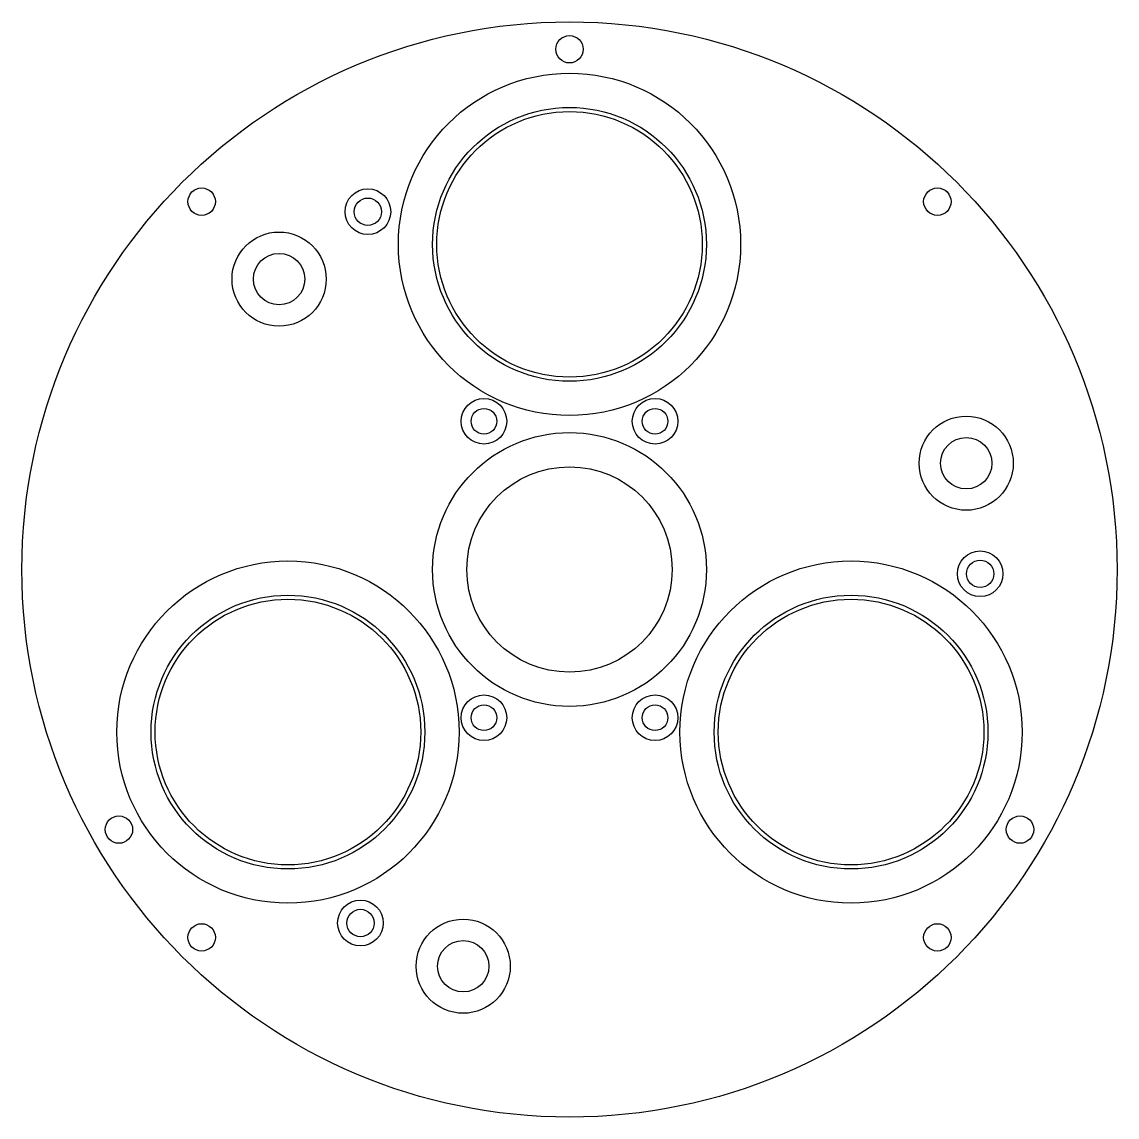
# Model space of a CAD drawing. Header units: inches. Extents: x -55 to 250, y -103 to 80.
# Drawn here: x 96.31 to 128.31, y -24.81 to 7.19 of the extents above; entities that cross this region are included whole.
import ezdxf

# ---------------------------------------------------------------- set-up
doc = ezdxf.new("R2010")
doc.units = ezdxf.units.IN
doc.header["$MEASUREMENT"] = 0

msp = doc.modelspace()

# ---------------------------------------------------------------- linework, layer by layer
at = {"color": 1}
for centre, radius in [((112.308, -8.81), 16), ((112.308, 6.39), 0.4), ((112.308, 0.69), 5), ((112.308, 0.69), 4), ((112.308, 0.69), 3.88), ((101.56, 1.938), 0.4), ((106.417, 1.645), 0.667), ((123.056, 1.938), 0.4), ((106.417, 1.645), 0.4), ((103.822, -0.324), 1.375), ((103.822, -0.324), 0.75), ((109.808, -4.479), 0.667), ((114.808, -4.479), 0.667), ((109.808, -4.479), 0.375), ((114.808, -4.479), 0.375), ((123.899, -5.704), 1.375), ((112.308, -8.81), 4), ((123.899, -5.704), 0.75), ((112.308, -8.81), 3), ((124.307, -8.935), 0.667), ((104.081, -13.56), 5), ((120.535, -13.56), 5), ((124.307, -8.935), 0.4), ((104.081, -13.56), 4), ((120.535, -13.56), 4), ((104.081, -13.56), 3.88), ((120.535, -13.56), 3.88), ((109.808, -13.14), 0.667), ((114.808, -13.14), 0.667), ((109.808, -13.14), 0.375), ((114.808, -13.14), 0.375), ((99.144, -16.41), 0.4), ((125.471, -16.41), 0.4), ((106.199, -19.139), 0.667), ((106.199, -19.139), 0.4), ((101.56, -19.558), 0.4), ((109.202, -20.401), 1.375), ((123.056, -19.558), 0.4), ((109.202, -20.401), 0.75)]:
    msp.add_circle(centre, radius, dxfattribs=at)

doc.saveas('drawing.dxf')
